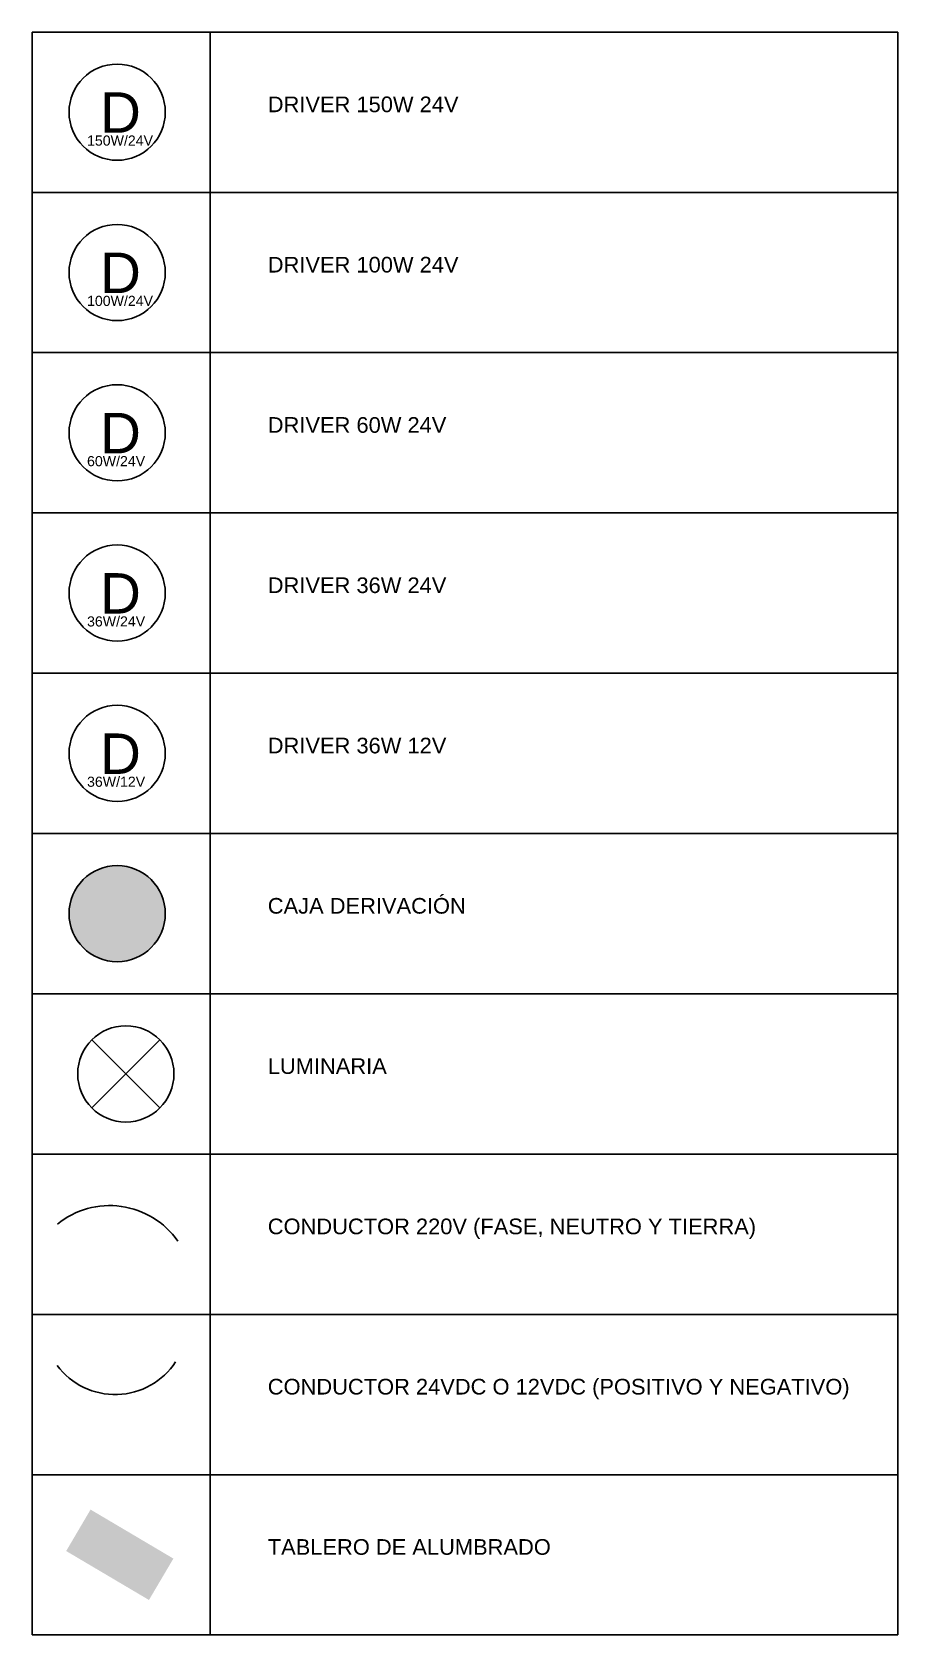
# Model space of a CAD drawing. Header units: millimetres. Extents: x -12140 to 38415, y -25979 to 9323.
# Drawn here: x -12140 to -10340, y -25979 to -22646 of the extents above; entities that cross this region are included whole.
import ezdxf

# ---------------------------------------------------------------- set-up
doc = ezdxf.new("R2010")
doc.units = ezdxf.units.MM
doc.header["$LTSCALE"] = 1.5
doc.layers.add('conductor 24V', color=30, linetype='Continuous', lineweight=25)
for name, color, linetype in [('derivación eléctrica', 10, 'Continuous'), ('DRIVERS LEDS 220v a 12V', 10, 'Continuous'), ('leyenda_iluminación', 41, 'Continuous'), ('Luminarias', 10, 'Continuous')]:
    doc.layers.add(name, color=color, linetype=linetype)
doc.styles.get("Standard").update_dxf_attribs({"font": 'arial.ttf'})

msp = doc.modelspace()

# ---------------------------------------------------------------- texts
at = {"layer": 'leyenda_iluminación'}
for s, height, p in [('DRIVER 150W 24V', 32.535, (-11650, -22812.5)), ('DRIVER 100W 24V', 32.535, (-11650, -23145.9)), ('DRIVER 60W 24V', 32.535, (-11650, -23479.2)), ('DRIVER 36W 24V', 32.535, (-11650, -23812.5)), ('DRIVER 36W 12V', 32.535, (-11650, -24145.9)), ('CAJA DERIVACIÓN', 32.535, (-11650, -24479.2)), ('LUMINARIA', 32.53, (-11650, -24812.5)), ('CONDUCTOR 220V (FASE, NEUTRO Y TIERRA)', 32.535, (-11650, -25145.9)), ('CONDUCTOR 24VDC O 12VDC (POSITIVO Y NEGATIVO)', 32.535, (-11650, -25479.2)), ('TABLERO DE ALUMBRADO', 32.535, (-11650, -25812.5))]:
    msp.add_text(s, height=height, dxfattribs=at).set_placement(p)

# ---------------------------------------------------------------- blocks, each defined once
blk = doc.blocks.new('DRIVER_150W_24V')
at = {"layer": 'Luminarias'}
blk.add_circle((0, 0), 100, dxfattribs=at)
at = {"layer": 'DRIVERS LEDS 220v a 12V'}
for s, height, p in [('D', 84.1, (-35.5, -42.7)), ('150W/24V', 21.02, (-62.6, -69.5))]:
    blk.add_text(s, height=height, dxfattribs=at).set_placement(p)
blk = doc.blocks.new('DRIVER_100W_24V')
at = {"layer": 'Luminarias'}
blk.add_circle((0, 0), 100, dxfattribs=at)
at = {"layer": 'DRIVERS LEDS 220v a 12V'}
for s, height, p in [('D', 84.1, (-35.5, -42.7)), ('100W/24V', 21.02, (-62.6, -69.5))]:
    blk.add_text(s, height=height, dxfattribs=at).set_placement(p)
blk = doc.blocks.new('DRIVER_60W_24V')
at = {"layer": 'Luminarias'}
blk.add_circle((0, 0), 100, dxfattribs=at)
at = {"layer": 'DRIVERS LEDS 220v a 12V'}
for s, height, p in [('D', 84.1, (-35.5, -42.7)), ('60W/24V', 21.02, (-62.6, -69.5))]:
    blk.add_text(s, height=height, dxfattribs=at).set_placement(p)
blk = doc.blocks.new('derivacion')
at = {"layer": 'derivación eléctrica'}
h = blk.add_hatch(color=256, dxfattribs=at)
h.dxf.hatch_style = 1
h.paths.add_polyline_path([(100, 0, 1), (-100, 0, 1)])
blk.add_circle((0, 0), 100, dxfattribs=at)
blk = doc.blocks.new('*U105')
at = {"layer": 'Luminarias'}
for points in [[(0, 0), (-70.7, 70.7)], [(0, 0), (70.7, 70.7)], [(0, 0), (-70.7, -70.7)], [(0, 0), (70.7, -70.7)]]:
    blk.add_lwpolyline(points, dxfattribs=at)
blk.add_circle((0, 0), 100, dxfattribs=at)
blk = doc.blocks.new('DRIVER_36W_12V')
at = {"layer": 'Luminarias'}
blk.add_circle((0, 0), 100, dxfattribs=at)
at = {"layer": 'DRIVERS LEDS 220v a 12V'}
for s, height, p in [('D', 84.1, (-35.5, -42.7)), ('36W/12V', 21.02, (-62.6, -69.5))]:
    blk.add_text(s, height=height, dxfattribs=at).set_placement(p)
blk = doc.blocks.new('DRIVER_36W_24V')
at = {"layer": 'Luminarias'}
blk.add_circle((0, 0), 100, dxfattribs=at)
at = {"layer": 'DRIVERS LEDS 220v a 12V'}
for s, height, p in [('D', 84.1, (-35.5, -42.7)), ('36W/24V', 21.02, (-62.6, -69.5))]:
    blk.add_text(s, height=height, dxfattribs=at).set_placement(p)

# ---------------------------------------------------------------- hatches: boundary and pattern name
at = {"layer": 'DRIVERS LEDS 220v a 12V'}
h = msp.add_hatch(color=256, dxfattribs=at)
h.dxf.hatch_style = 1
h.paths.add_polyline_path([(-12069.1, -25804.7), (-11897, -25906.5), (-11846.2, -25820.4), (-12018.4, -25718.5)])

# ---------------------------------------------------------------- linework, layer by layer
at = {"layer": 'conductor 24V'}
msp.add_arc((-11967.4, -25329.1), 150.2, 216.7491, 326.9093, dxfattribs=at)
at = {"layer": 'DRIVERS LEDS 220v a 12V'}
msp.add_arc((-11978.8, -25258.9), 172.6, 34.9258, 128.9852, dxfattribs=at)
at = {"layer": 'leyenda_iluminación'}
for points in [[(-12140, -22645.9), (-10340, -22645.9)], [(-12140, -22645.9), (-12140, -25979.2)], [(-11770, -22645.9), (-11770, -25979.2)], [(-10340, -22645.9), (-10340, -25979.2)], [(-12140, -22979.2), (-10340, -22979.2)], [(-12140, -23312.5), (-10340, -23312.5)], [(-12140, -23645.9), (-10340, -23645.9)], [(-12140, -23979.2), (-10340, -23979.2)], [(-12140, -24312.5), (-10340, -24312.5)], [(-12140, -24645.9), (-10340, -24645.9)], [(-12140, -24979.2), (-10340, -24979.2)], [(-12140, -25312.5), (-10340, -25312.5)], [(-12140, -25645.9), (-10340, -25645.9)], [(-12140, -25979.2), (-10340, -25979.2)]]:
    msp.add_lwpolyline(points, dxfattribs=at)

# ---------------------------------------------------------------- block references
for name, p in [('DRIVER_150W_24V', (-11963.1, -22812.5)), ('DRIVER_100W_24V', (-11963.1, -23145.9)), ('DRIVER_60W_24V', (-11963.1, -23479.2)), ('DRIVER_36W_24V', (-11963.1, -23812.5)), ('DRIVER_36W_12V', (-11963.1, -24145.9)), ('derivacion', (-11963.1, -24479.2)), ('*U105', (-11945.1, -24812.5))]:
    msp.add_blockref(name, p, dxfattribs=at)

msp.set_redraw_order([(e.dxf.handle, doc.entitydb.next_handle()) for e in msp.query("TEXT MTEXT ATTDEF DIMENSION ARC_DIMENSION")])  # texts and dimensions are drawn at this point

doc.saveas('drawing.dxf')
